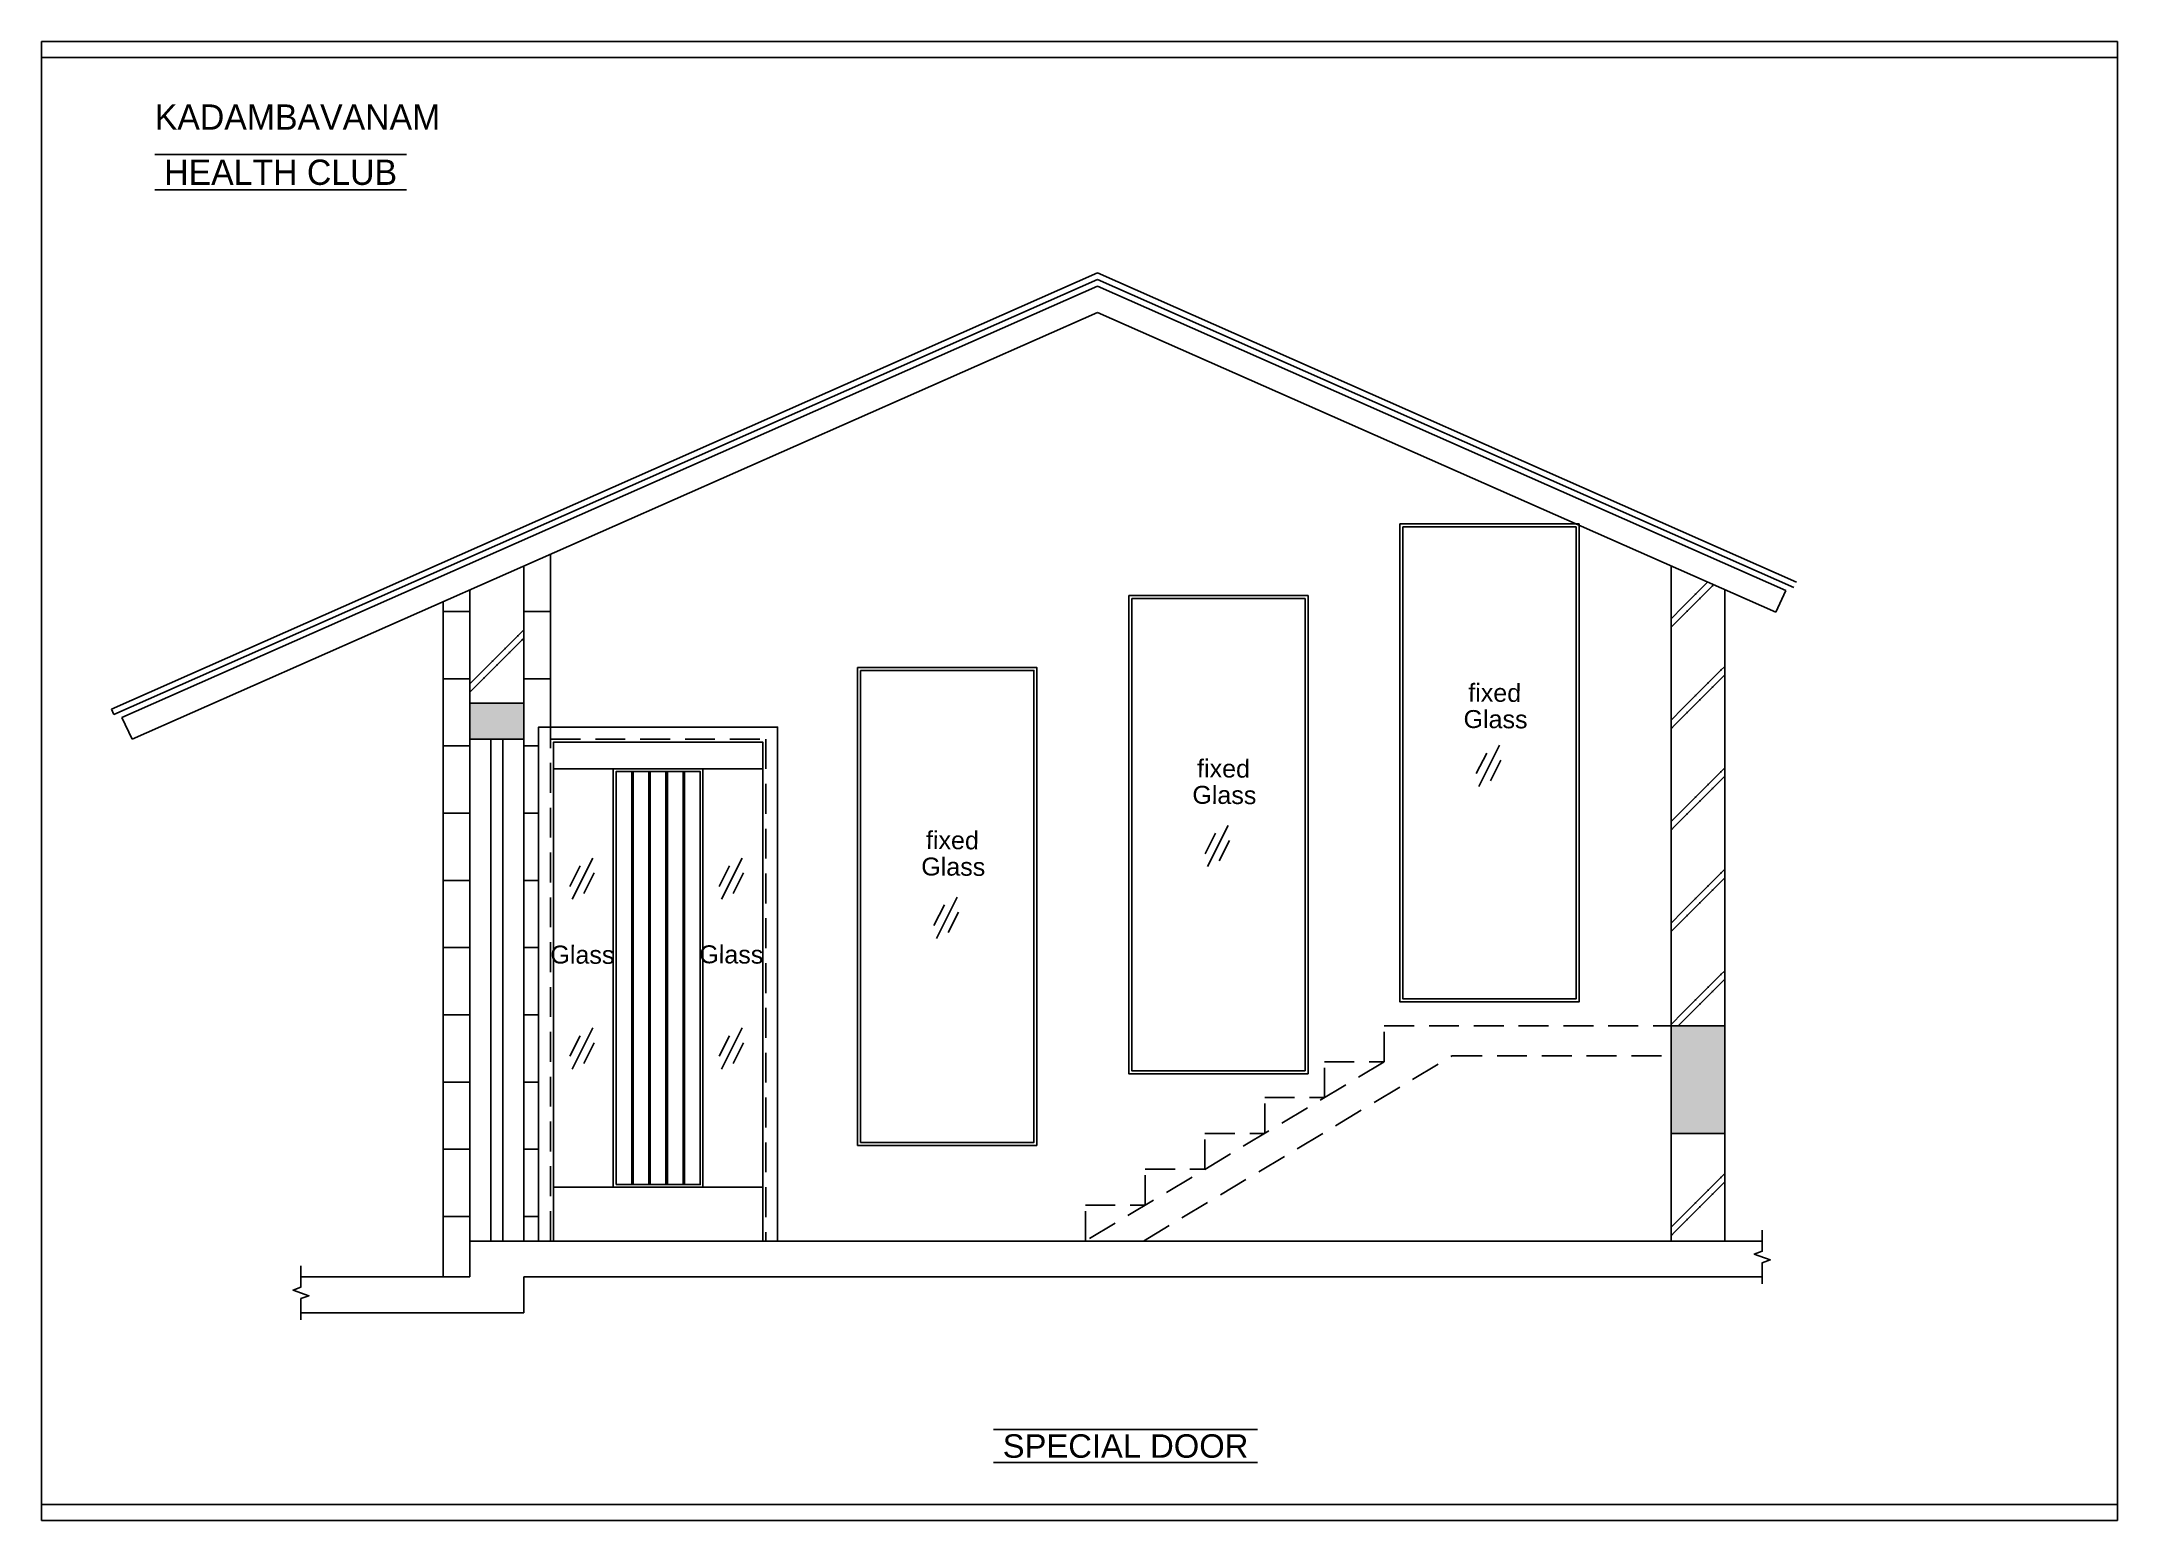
# Model space of a CAD drawing. Extents: x 12259 to 18078, y -1461 to 1911.
# Drawn here: x 16160.4 to 16507.8, y -860.1 to -612.6 of the extents above; entities that cross this region are included whole.
import ezdxf

# ---------------------------------------------------------------- set-up
doc = ezdxf.new("R2010")
doc.units = 0
doc.header["$LTSCALE"] = 20
doc.header["$MEASUREMENT"] = 0
doc.linetypes.add('HIDDEN', pattern=[0.375, 0.25, -0.125])
doc.layers.get('0').update_dxf_attribs({"linetype": 'CONTINUOUS'})
for name, color, linetype in [('border', 230, 'CONTINUOUS'), ('BORTEXT', 2, 'CONTINUOUS'), ('DETTEXT', 7, 'CONTINUOUS'), ('DOOR', 1, 'CONTINUOUS'), ('FRAME', 2, 'CONTINUOUS'), ('Glass', 130, 'CONTINUOUS'), ('HATCH', 252, 'CONTINUOUS'), ('SHUTTER', 7, 'CONTINUOUS'), ('Stone', 8, 'CONTINUOUS'), ('TEXTS', 2, 'CONTINUOUS'), ('TILE', 22, 'CONTINUOUS'), ('wall', 13, 'CONTINUOUS'), ('window', 4, 'CONTINUOUS'), ('WOOD', 7, 'CONTINUOUS')]:
    doc.layers.add(name, color=color, linetype=linetype)
doc.layers.add('correct', color=230, linetype='CONTINUOUS', plot=False)
doc.styles.add('STYLE1', font='arial_2.ttf', dxfattribs={"width": 0.75, "oblique": 25})
doc.styles.add('style4', font='boos1_1.ttf')
pattern_1 = [(45, (3752.42, 405.752), (-8.485281, 8.485281), [3, 0]), (45, (3751.713, 406.459), (-8.485281, 8.485281), [3, 0])]

msp = doc.modelspace()

# ---------------------------------------------------------------- texts
at = {"layer": 'BORTEXT', "style": 'style4'}
for s, p in [('KADAMBAVANAM', (16179.37, -627.36)), ('%%U%%O HEALTH CLUB ', (16179.37, -636.6))]:
    msp.add_text(s, height=4.2293, dxfattribs=at).set_placement(p)
at = {"layer": 'DETTEXT', "color": 7, "style": 'STYLE1'}
for s, p in [('fixed ', (16399.16, -723.06)), ('Glass', (16398.37, -727.48)), ('fixed ', (16353.78, -735.74)), ('Glass', (16352.99, -740.16)), ('fixed ', (16308.41, -747.74)), ('Glass', (16307.62, -752.16)), ('Glass', (16245.56, -766.89)), ('Glass', (16270.48, -766.85))]:
    msp.add_text(s, height=3, rotation=359.5882, dxfattribs=at).set_placement(p)
at = {"layer": 'TEXTS', "color": 2, "style": 'STYLE1'}
msp.add_text('%%U%%O SPECIAL DOOR ', height=3.9231, dxfattribs=at).set_placement((16319.74, -849.61))

# ---------------------------------------------------------------- hatches: boundary and pattern name
at = {"layer": 'HATCH'}
h = msp.add_hatch(dxfattribs=at)
h.set_pattern_fill('BRICK HATCH', color=8, angle=45, style=0)
h.set_pattern_definition([(45, (0, 0), (-8.485281, 8.485281), [3, 0]), (45, (-0.707, 0.707), (-8.485281, 8.485281), [3, 0])])
h.paths.add_polyline_path([(16241.1, -700.38), (16232.1, -704.36), (16232.1, -723.34), (16241.1, -723.34)])
h.paths.add_polyline_path([(16240.32, -708.29), (16246.37, -708.29), (16246.37, -715.39), (16240.32, -715.39)], flags=9)
h = msp.add_hatch(dxfattribs=at)
h.set_pattern_fill('BRICK HATCH', color=8, angle=45, style=0)
h.set_pattern_definition(pattern_1)
h.paths.add_polyline_path([(16442.1, -704.36), (16433.1, -700.38), (16433.1, -777.34), (16442.1, -777.34)])
for points in [[(16241.1, -729.34), (16241.1, -723.34), (16232.1, -723.34), (16232.1, -729.34)], [(16442.1, -795.34), (16442.1, -777.34), (16433.1, -777.34), (16433.1, -795.34)]]:
    msp.add_hatch(color=8, dxfattribs=at).paths.add_polyline_path(points)
h = msp.add_hatch(dxfattribs=at)
h.set_pattern_fill('BRICK HATCH', color=8, angle=45, style=0)
h.set_pattern_definition(pattern_1)
h.paths.add_polyline_path([(16442.1, -795.34), (16433.1, -795.34), (16433.1, -813.34), (16442.1, -813.34)])
at = {"layer": 'Stone', "lineweight": -2}
h = msp.add_hatch(dxfattribs=at)
h.set_pattern_fill('BRICK', color=8, scale=45, style=0)
h.set_pattern_definition([(180, (28720.776, 405.752), (0, 11.25), []), (90, (28720.776, 405.752), (22.5, 1e-15), [11.25, -11.25]), (90, (28709.526, 405.752), (22.5, 1e-15), [-11.25, 11.25])])
h.paths.add_polyline_path([(16232.1, -729.34), (16232.1, -813.34), (16227.6, -813.34), (16227.6, -698.39), (16232.1, -700.38)])
h = msp.add_hatch(dxfattribs=at)
h.set_pattern_fill('BRICK', color=8, scale=45, style=0)
h.set_pattern_definition([(0, (3752.42, 405.752), (0, 11.25), []), (90, (3752.42, 405.752), (-22.5, 1e-15), [11.25, -11.25]), (90, (3763.67, 405.752), (-22.5, 1e-15), [-11.25, 11.25])])
h.paths.add_polyline_path([(16243.6, -727.34), (16245.6, -727.34), (16245.6, -698.39), (16241.1, -700.38), (16241.1, -813.34), (16243.6, -813.34)])

# ---------------------------------------------------------------- linework, layer by layer
at = {"color": 13}
for p, q in [((16246.1, -734.34), (16256.1, -734.34)), ((16271.1, -734.34), (16281.1, -734.34)), ((16256.1, -804.34), (16246.1, -804.34)), ((16281.1, -804.34), (16271.1, -804.34))]:
    msp.add_line(p, q, dxfattribs=at)
at = {"linetype": 'HIDDEN'}
msp.add_line((16385.1, -783.34), (16335.1, -813.34), dxfattribs=at)
at = {"color": 13}
for points in [[(16243.6, -813.34), (16243.6, -727.34), (16283.6, -727.34), (16283.6, -813.34)], [(16246.1, -813.34), (16246.1, -729.84), (16281.1, -729.84), (16281.1, -813.34)]]:
    msp.add_lwpolyline(points, dxfattribs=at)
at = {"color": 8, "linetype": 'HIDDEN'}
msp.add_lwpolyline([(16245.6, -813.34), (16245.6, -729.34), (16281.6, -729.34), (16281.6, -813.34)], dxfattribs=at)
at = {"linetype": 'HIDDEN'}
for points in [[(16385.1, -783.34), (16385.1, -777.34), (16433.1, -777.34)], [(16344.82, -813.34), (16396.48, -782.34), (16433.1, -782.34)], [(16375.1, -789.34), (16375.1, -783.34), (16385.1, -783.34)], [(16365.1, -795.34), (16365.1, -789.34), (16375.1, -789.34)], [(16355.1, -801.34), (16355.1, -795.34), (16365.1, -795.34)], [(16345.1, -807.34), (16345.1, -801.34), (16355.1, -801.34)], [(16335.1, -813.34), (16335.1, -807.34), (16345.1, -807.34)]]:
    msp.add_lwpolyline(points, dxfattribs=at)
at = {"color": 0}
for points in [[(16448.36, -811.52), (16448.36, -815.06), (16447.04, -815.54), (16449.69, -816.5), (16448.36, -816.98), (16448.36, -820.52)], [(16203.83, -817.52), (16203.83, -821.06), (16202.51, -821.54), (16205.15, -822.5), (16203.83, -822.98), (16203.83, -826.52)]]:
    msp.add_lwpolyline(points, dxfattribs=at)
at = {"layer": 'border'}
for p, q in [((16160.41, -615.28), (16507.81, -615.28)), ((16160.41, -857.43), (16507.81, -857.43))]:
    msp.add_line(p, q, dxfattribs=at)
at = {"layer": 'correct', "color": 3}
msp.add_lwpolyline([(16160.41, -612.61), (16160.41, -860.11), (16507.81, -860.11), (16507.81, -612.61)], close=True, dxfattribs=at)
at = {"layer": 'DOOR'}
for p, q in [((16232.1, -729.34), (16232.1, -813.34)), ((16235.6, -729.34), (16235.6, -813.34)), ((16237.6, -729.34), (16237.6, -813.34)), ((16241.1, -729.34), (16241.1, -813.34))]:
    msp.add_line(p, q, dxfattribs=at)
at = {"layer": 'DOOR', "color": 8, "lineweight": -2}
for p, q in [((16259.17, -734.79), (16259.17, -803.89)), ((16259.42, -734.79), (16259.42, -803.89)), ((16262.04, -734.79), (16262.04, -803.89)), ((16262.29, -734.79), (16262.29, -803.89)), ((16264.91, -734.79), (16264.91, -803.89)), ((16265.16, -734.79), (16265.16, -803.89)), ((16267.78, -734.79), (16267.78, -803.89)), ((16268.03, -734.79), (16268.03, -803.89))]:
    msp.add_line(p, q, dxfattribs=at)
at = {"layer": 'FRAME'}
for points in [[(16387.72, -693.34), (16387.72, -773.34), (16417.72, -773.34), (16417.72, -693.34)], [(16388.22, -693.84), (16388.22, -772.84), (16417.22, -772.84), (16417.22, -693.84)], [(16342.35, -705.34), (16342.35, -785.34), (16372.35, -785.34), (16372.35, -705.34)], [(16342.85, -705.84), (16342.85, -784.84), (16371.85, -784.84), (16371.85, -705.84)], [(16296.97, -717.34), (16296.97, -797.34), (16326.97, -797.34), (16326.97, -717.34)], [(16297.47, -717.84), (16297.47, -796.84), (16326.47, -796.84), (16326.47, -717.84)]]:
    msp.add_lwpolyline(points, close=True, dxfattribs=at)
at = {"layer": 'Glass', "lineweight": -2}
for points in [[(16256.1, -734.34), (16246.1, -734.34), (16246.1, -804.34), (16256.1, -804.34)], [(16271.1, -734.34), (16281.1, -734.34), (16281.1, -804.34), (16271.1, -804.34)]]:
    msp.add_lwpolyline(points, close=True, dxfattribs=at)
at = {"layer": 'SHUTTER', "color": 31}
for points in [[(16256.1, -804.34), (16256.1, -734.34), (16271.1, -734.34), (16271.1, -804.34)], [(16256.55, -803.89), (16256.55, -734.79), (16270.65, -734.79), (16270.65, -803.89)]]:
    msp.add_lwpolyline(points, close=True, dxfattribs=at)
at = {"layer": 'TILE'}
for p, q in [((16172.1, -724.33), (16337.1, -651.34)), ((16337.1, -652.44), (16172.53, -725.23)), ((16454.1, -703.09), (16337.1, -651.34)), ((16337.1, -652.44), (16453.67, -704)), ((16172.53, -725.23), (16172.1, -724.33))]:
    msp.add_line(p, q, dxfattribs=at)
at = {"layer": 'wall'}
for p, q in [((16241.1, -700.38), (16241.1, -729.34)), ((16433.1, -700.38), (16433.1, -813.34)), ((16433.1, -700.38), (16433.1, -813.34)), ((16232.1, -704.36), (16232.1, -729.34)), ((16241.1, -723.34), (16232.1, -723.34)), ((16241.1, -729.34), (16232.1, -729.34)), ((16442.1, -777.34), (16433.1, -777.34)), ((16433.1, -795.34), (16442.1, -795.34)), ((16448.36, -813.34), (16232.1, -813.34)), ((16232.1, -813.34), (16232.1, -819.34)), ((16232.1, -819.34), (16203.83, -819.34)), ((16448.36, -819.34), (16241.1, -819.34)), ((16241.1, -819.34), (16241.1, -825.34)), ((16241.1, -825.34), (16203.83, -825.34))]:
    msp.add_line(p, q, dxfattribs=at)
at = {"layer": 'wall', "color": 0}
for p, q in [((16245.6, -698.39), (16245.6, -729.34)), ((16227.6, -706.34), (16227.6, -819.34))]:
    msp.add_line(p, q, dxfattribs=at)
at = {"layer": 'wall', "lineweight": -2}
msp.add_line((16442.1, -813.34), (16442.1, -704.36), dxfattribs=at)
at = {"layer": 'window'}
for p, q in [((16400.51, -735.13), (16402.25, -731.69)), ((16400.91, -737.28), (16404.39, -730.38)), ((16402.88, -736.32), (16404.61, -732.88)), ((16355.14, -748.54), (16356.87, -745.1)), ((16355.54, -750.69), (16359.01, -743.79)), ((16357.5, -749.73), (16359.23, -746.29)), ((16249.21, -756.15), (16252.68, -749.25)), ((16274.21, -756.15), (16277.68, -749.25)), ((16248.81, -754), (16250.54, -750.56)), ((16251.17, -755.19), (16252.9, -751.75)), ((16273.81, -754), (16275.54, -750.56)), ((16276.17, -755.19), (16277.9, -751.75)), ((16309.76, -760.54), (16311.5, -757.1)), ((16310.16, -762.69), (16313.64, -755.79)), ((16312.13, -761.73), (16313.86, -758.29)), ((16249.21, -784.58), (16252.68, -777.67)), ((16274.21, -784.58), (16277.68, -777.67)), ((16248.81, -782.42), (16250.54, -778.99)), ((16251.17, -783.61), (16252.9, -780.18)), ((16273.81, -782.42), (16275.54, -778.99)), ((16276.17, -783.61), (16277.9, -780.18))]:
    msp.add_line(p, q, dxfattribs=at)
at = {"layer": 'WOOD'}
for p, q in [((16173.87, -725.73), (16337.1, -653.54)), ((16452.33, -704.5), (16337.1, -653.54)), ((16337.1, -657.94), (16175.58, -729.34)), ((16450.62, -708.12), (16337.1, -657.94)), ((16450.62, -708.12), (16452.33, -704.5)), ((16175.58, -729.34), (16173.87, -725.73))]:
    msp.add_line(p, q, dxfattribs=at)

msp.set_redraw_order([(e.dxf.handle, doc.entitydb.next_handle()) for e in msp.query("TEXT MTEXT ATTDEF DIMENSION ARC_DIMENSION")])  # texts and dimensions are drawn at this point

doc.saveas('drawing.dxf')
